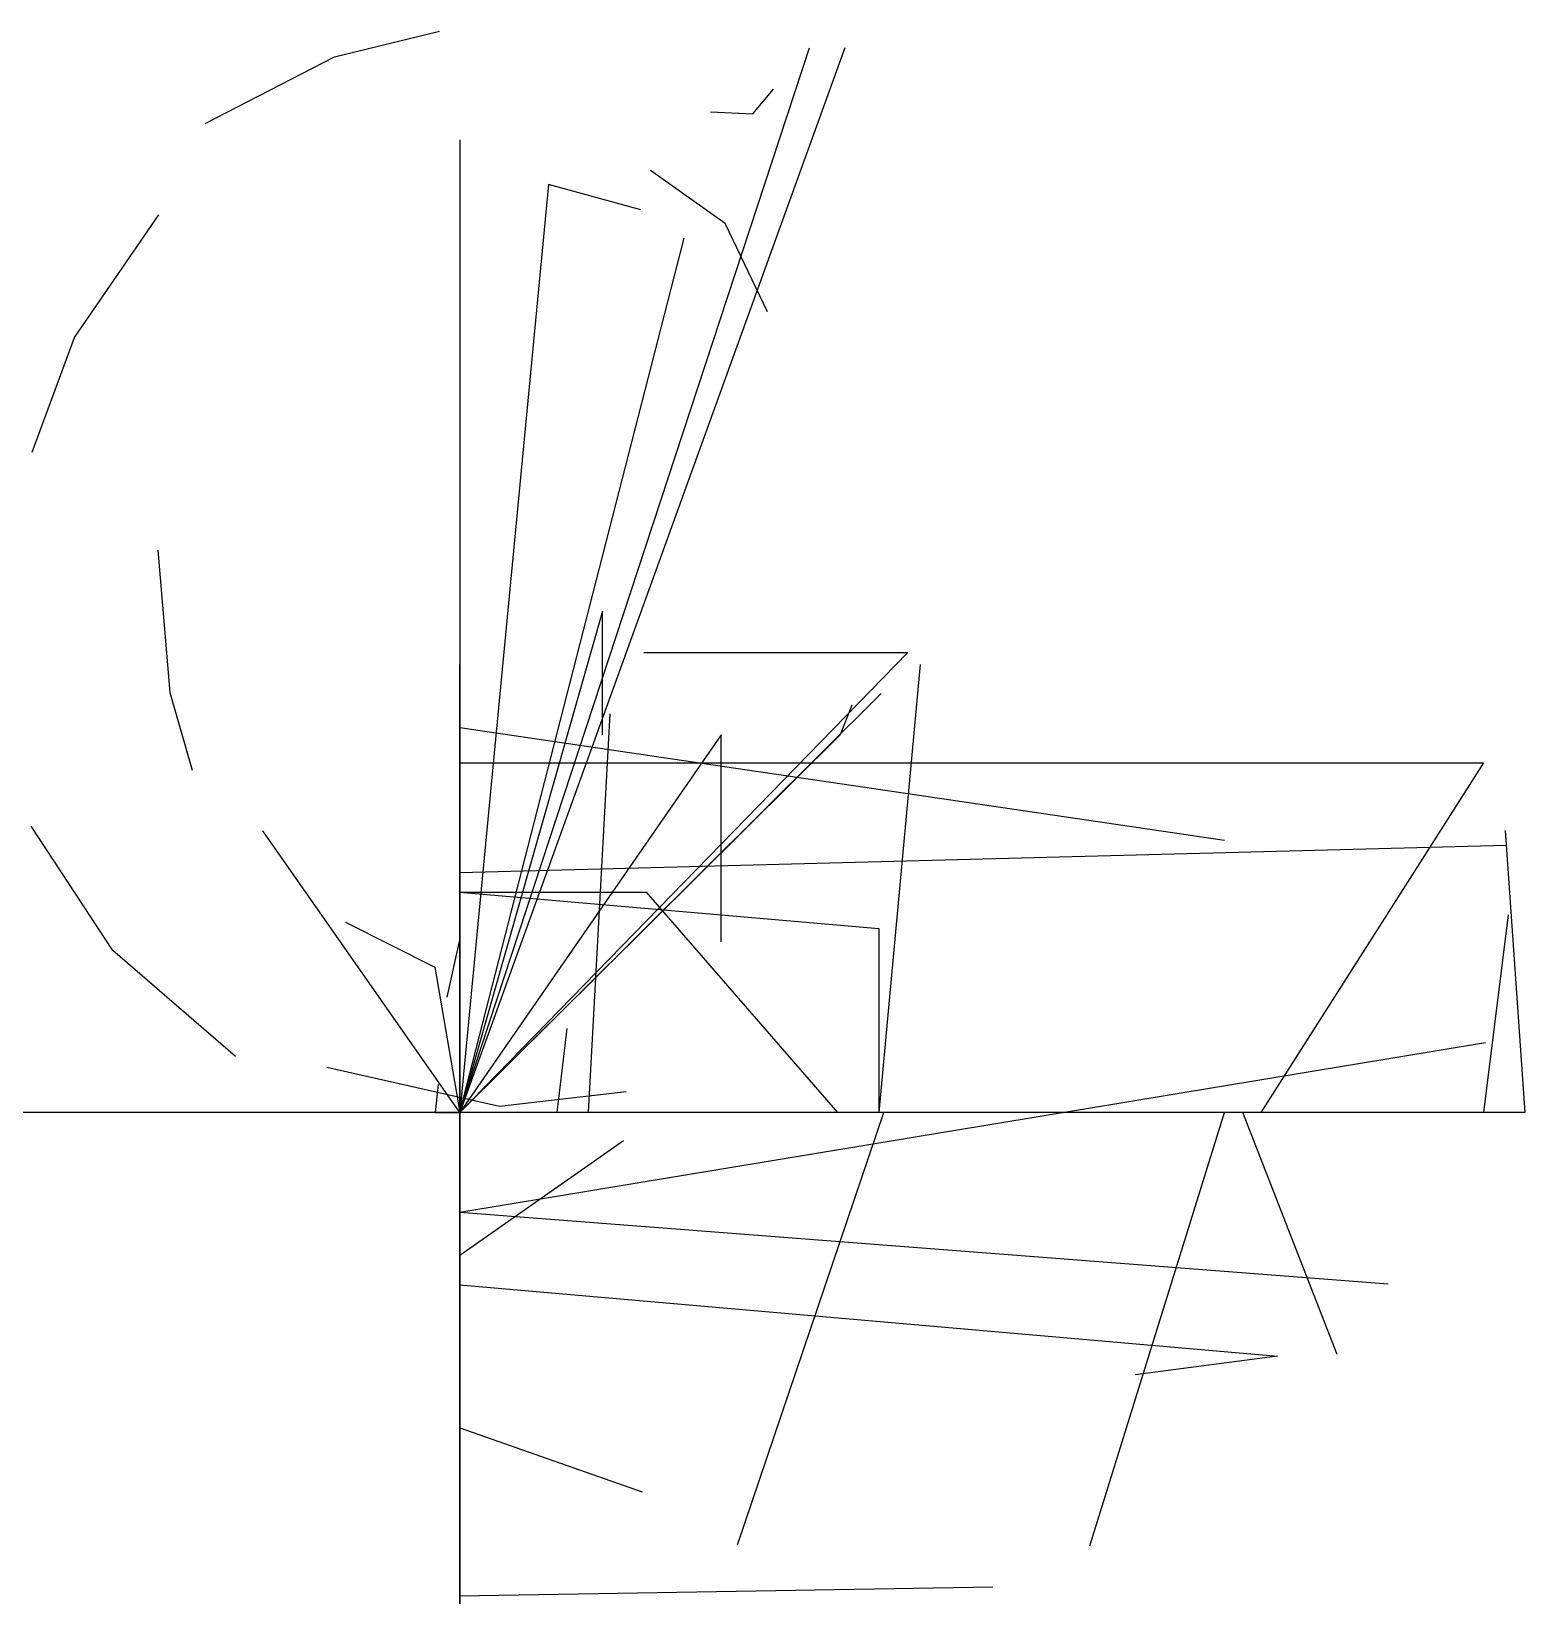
# Model space of a CAD drawing. Header units: metres. Extents: x -71.6 to 1.1, y -72.1 to 1.1.
# Drawn here: x -0.436 to 1.085, y -0.492 to 1.102 of the extents above; entities that cross this region are included whole.
import ezdxf

# ---------------------------------------------------------------- set-up
doc = ezdxf.new("R2010")
doc.units = ezdxf.units.M

msp = doc.modelspace()

# ---------------------------------------------------------------- linework, layer by layer
at = {"layer": 'MCD_Layer_0'}
for p, q in [((-0.1275, 1.076), (-0.0205, 1.102)), ((0, 0), (0.3565, 1.085)), ((0.3925, 1.085), (0, 0)), ((-0.2595, 1.008), (-0.1275, 1.076)), ((0.2985, 1.018), (0.3195, 1.043)), ((0.2555, 1.02), (0.2985, 1.018)), ((0, 0.9912), (0, 0)), ((0.2705, 0.906), (0.1945, 0.96)), ((0.0905, 0.946), (0, 0)), ((0.1845, 0.92), (0.0905, 0.946)), ((-0.3925, 0.79), (-0.3065, 0.915)), ((0.3135, 0.816), (0.2705, 0.906)), ((0, 0), (0.2285, 0.891)), ((-0.4355, 0.673), (-0.3925, 0.79)), ((-0.3075, 0.573), (-0.2955, 0.428)), ((0.1455, 0.511), (0, 0)), ((0.1455, 0.385), (0.1455, 0.511)), ((0.4565, 0.469), (0, 0)), ((0.1875, 0.469), (0.4565, 0.469)), ((0, 0), (0, 0.4565)), ((0.469, 0.4565), (0.427, 0)), ((-0.2955, 0.428), (-0.2725, 0.349)), ((0, 0), (0.4295, 0.427)), ((0.3995, 0.415), (0.3875, 0.385)), ((0.153, 0.4065), (0.131, 0)), ((0, 0), (0, 0.3925)), ((0, 0.3925), (0.779, 0.2775)), ((0, 0), (0, 0.3875)), ((0.3875, 0.385), (0, 0)), ((0.2665, 0.385), (0, 0)), ((0.2665, 0.174), (0.2665, 0.385)), ((0, 0.3565), (1.043, 0.3565)), ((1.043, 0.3565), (0.816, 0)), ((-0.3535, 0.165), (-0.4365, 0.292)), ((1.065, 0.2875), (1.085, 0)), ((0, 0), (-0.2005, 0.287)), ((0, 0.2445), (1.066, 0.2725)), ((0, 0), (0, 0.2445)), ((0, 0.2245), (0.19, 0.2245)), ((0, 0.2245), (0.427, 0.1875)), ((0.19, 0.2245), (0.385, 0)), ((-0.1165, 0.194), (-0.0255, 0.148)), ((1.068, 0.2015), (1.043, 0)), ((0, 0.1775), (-0.013, 0.1175)), ((0, 0), (0, 0.1775)), ((0.427, 0.1875), (0.427, 0)), ((-0.2285, 0.057), (-0.3535, 0.165)), ((-0.0255, 0.148), (0, 0)), ((0.109, 0.0855), (0.099, 0)), ((0, -0.1015), (1.045, 0.0715)), ((0.0405, 0.006), (-0.1355, 0.046)), ((-0.022, 0.0285), (-0.025, 0)), ((0.1695, 0.021), (0.0405, 0.006)), ((0, 0), (-71.6222, 0)), ((-0.025, 0), (0, 0)), ((0, 0), (0, -0.4925)), ((0.779, 0), (0, 0)), ((0, 0), (0, 0)), ((0, 0), (0, 0)), ((1.085, 0), (0, 0)), ((0, 0), (0, 0)), ((0, 0), (0, 0)), ((0.779, 0), (0, 0)), ((0, 0), (0, 0)), ((0, 0), (0, 0)), ((0, 0), (0, 0)), ((0, 0), (0, 0)), ((0, 0), (0, 0)), ((0, 0), (0, 0)), ((0, 0), (0, 0)), ((0.427, 0), (0, 0)), ((0, 0), (0, 0)), ((0, 0), (0, 0)), ((0.131, 0), (0, 0)), ((0, 0), (0, 0)), ((0, 0), (0, 0)), ((0, 0), (0, 0)), ((0, 0), (0, -0.3215)), ((0.432, 0), (0, 0)), ((0, 0), (0, -0.1015)), ((1.043, 0), (0, 0)), ((0, 0), (0, 0)), ((0, 0), (0, 0)), ((0, 0), (0, 0)), ((0, 0), (0, 0)), ((0, 0), (0, 0)), ((0, 0), (0, 0)), ((0, 0), (0, 0)), ((0, 0), (0, -72.1216)), ((0, 0), (0, -0.1015)), ((0.798, 0), (0, 0)), ((0, 0), (0, 0)), ((0, 0), (0, 0)), ((0, 0), (0, 0)), ((0, 0), (0, 0)), ((0, 0), (0, -0.1455)), ((0.099, 0), (0, 0)), ((0, 0), (0, 0)), ((0, 0), (0, 0)), ((0, 0), (0, 0)), ((0, 0), (0, 0)), ((0, 0), (0, 0)), ((0, 0), (0, 0)), ((0, 0), (0, 0)), ((0, 0), (0, -17.1523)), ((0, -17.1523), (0, 0)), ((0, 0), (0, 0)), ((0, 0), (0, 0)), ((0, 0), (0, 0)), ((0, 0), (0, 0)), ((0, 0), (0, 0)), ((0, 0), (0, 0)), ((0, 0), (0, -8)), ((0, 0), (0, 0)), ((0, 0), (0, 0)), ((0, 0), (0, 0)), ((0, 0), (0, 0)), ((0, 0), (0, 0)), ((0, 0), (0, 0)), ((0.283, -0.4405), (0.432, 0)), ((0.642, -0.4415), (0.779, 0)), ((0.894, -0.2465), (0.798, 0)), ((0, -0.1455), (0.167, -0.0285)), ((0, -0.1015), (0.946, -0.1745)), ((0, -0.1755), (0.833, -0.2485)), ((0.833, -0.2485), (0.688, -0.2675)), ((0, -0.3215), (0.186, -0.3865)), ((0, -0.4925), (0.543, -0.4835))]:
    msp.add_line(p, q, dxfattribs=at)

doc.saveas('drawing.dxf')
